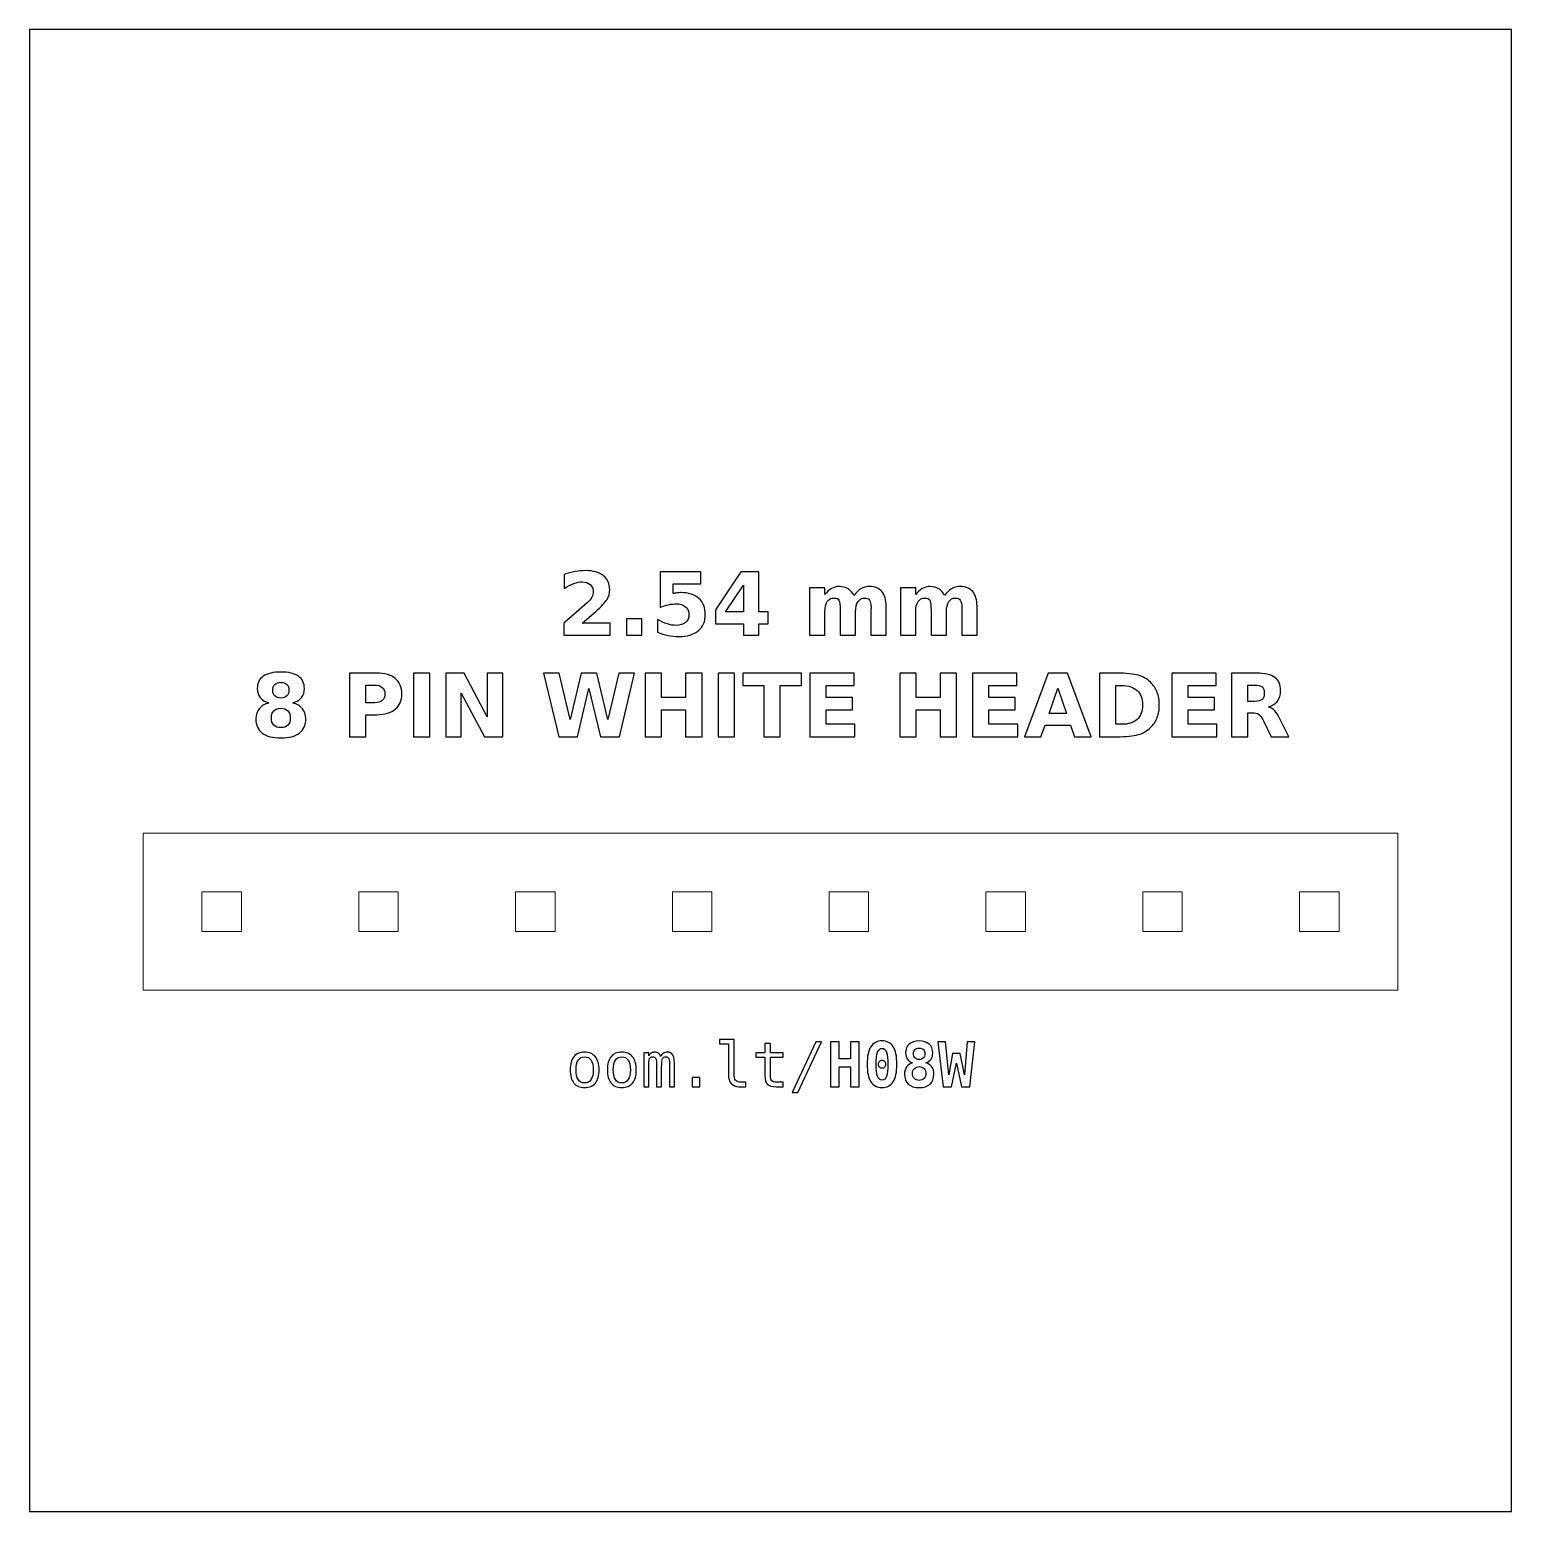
# Model space of a CAD drawing. Header units: centimetres. Extents: x -11.7 to -9.3, y -16.05 to -13.65.
import ezdxf

# ---------------------------------------------------------------- set-up
doc = ezdxf.new("R2010")
doc.units = ezdxf.units.CM
doc.header["$MEASUREMENT"] = 0
doc.layers.add('Layer 1', color=7, linetype='Continuous')

msp = doc.modelspace()

# ---------------------------------------------------------------- linework, layer by layer
at = {"layer": 'Layer 1', "color": 7}
msp.add_lwpolyline([(-11.7, -16.05), (-9.3, -16.05), (-9.3, -13.65), (-11.7, -13.65), (-11.7, -16.05)], close=True, dxfattribs=at)
at = {"layer": 'Layer 1', "color": 7, "lineweight": 20}
for points in [[(-11.516, -15.20555), (-9.484, -15.20555), (-9.484, -14.95155), (-11.516, -14.95155), (-11.516, -15.20555)], [(-11.421, -15.11055), (-11.357, -15.11055), (-11.357, -15.04655), (-11.421, -15.04655), (-11.421, -15.11055)], [(-11.167, -15.11055), (-11.103, -15.11055), (-11.103, -15.04655), (-11.167, -15.04655), (-11.167, -15.11055)], [(-10.913, -15.11055), (-10.849, -15.11055), (-10.849, -15.04655), (-10.913, -15.04655), (-10.913, -15.11055)], [(-10.659, -15.11055), (-10.595, -15.11055), (-10.595, -15.04655), (-10.659, -15.04655), (-10.659, -15.11055)], [(-10.405, -15.11055), (-10.341, -15.11055), (-10.341, -15.04655), (-10.405, -15.04655), (-10.405, -15.11055)], [(-10.151, -15.11055), (-10.087, -15.11055), (-10.087, -15.04655), (-10.151, -15.04655), (-10.151, -15.11055)], [(-9.897, -15.11055), (-9.833, -15.11055), (-9.833, -15.04655), (-9.897, -15.04655), (-9.897, -15.11055)], [(-9.643, -15.11055), (-9.579, -15.11055), (-9.579, -15.04655), (-9.643, -15.04655), (-9.643, -15.11055)]]:
    msp.add_lwpolyline(points, close=True, dxfattribs=at)
at = {"layer": 'Layer 1', "color": 250}
for points, knots in [([(-10.80502, -14.61152), (-10.80502, -14.61152), (-10.75974, -14.61152), (-10.75974, -14.61152), (-10.75974, -14.61152), (-10.75974, -14.61152), (-10.75974, -14.63102), (-10.75974, -14.63102), (-10.75974, -14.63102), (-10.75974, -14.63102), (-10.83451, -14.63102), (-10.83451, -14.63102), (-10.83451, -14.63102), (-10.83451, -14.63102), (-10.83451, -14.61152), (-10.83451, -14.61152), (-10.83451, -14.61152), (-10.83451, -14.61152), (-10.79695, -14.57839), (-10.79695, -14.57839), (-10.79695, -14.57839), (-10.79359, -14.57535), (-10.79112, -14.57239), (-10.78952, -14.5695), (-10.78952, -14.5695), (-10.7879, -14.5666), (-10.7871, -14.56359), (-10.7871, -14.56046), (-10.7871, -14.56046), (-10.7871, -14.55564), (-10.78872, -14.55176), (-10.79196, -14.54882), (-10.79196, -14.54882), (-10.79519, -14.54588), (-10.79949, -14.54443), (-10.80488, -14.54443), (-10.80488, -14.54443), (-10.80901, -14.54443), (-10.81353, -14.54532), (-10.81845, -14.54708), (-10.81845, -14.54708), (-10.82336, -14.54885), (-10.82863, -14.55148), (-10.83423, -14.55496), (-10.83423, -14.55496), (-10.83423, -14.55496), (-10.83423, -14.53236), (-10.83423, -14.53236), (-10.83423, -14.53236), (-10.82825, -14.53039), (-10.82235, -14.52888), (-10.81652, -14.52785), (-10.81652, -14.52785), (-10.81068, -14.52681), (-10.80497, -14.52629), (-10.79935, -14.52629), (-10.79935, -14.52629), (-10.78705, -14.52629), (-10.77748, -14.529), (-10.77066, -14.53443), (-10.77066, -14.53443), (-10.76384, -14.53984), (-10.76043, -14.54739), (-10.76043, -14.5571), (-10.76043, -14.5571), (-10.76043, -14.5627), (-10.76188, -14.56792), (-10.76478, -14.57277), (-10.76478, -14.57277), (-10.76767, -14.57761), (-10.77376, -14.5841), (-10.78303, -14.59224), (-10.78303, -14.59224), (-10.78303, -14.59224), (-10.80502, -14.61152), (-10.80502, -14.61152)], [0, 0, 0, 0, 0.0526316, 0.0526316, 0.0526316, 0.0526316, 0.1052632, 0.1052632, 0.1052632, 0.1052632, 0.1578947, 0.1578947, 0.1578947, 0.1578947, 0.2105263, 0.2105263, 0.2105263, 0.2105263, 0.2631579, 0.2631579, 0.2631579, 0.2631579, 0.3157895, 0.3157895, 0.3157895, 0.3157895, 0.3684211, 0.3684211, 0.3684211, 0.3684211, 0.4210526, 0.4210526, 0.4210526, 0.4210526, 0.4736842, 0.4736842, 0.4736842, 0.4736842, 0.5263158, 0.5263158, 0.5263158, 0.5263158, 0.5789474, 0.5789474, 0.5789474, 0.5789474, 0.6315789, 0.6315789, 0.6315789, 0.6315789, 0.6842105, 0.6842105, 0.6842105, 0.6842105, 0.7368421, 0.7368421, 0.7368421, 0.7368421, 0.7894737, 0.7894737, 0.7894737, 0.7894737, 0.8421053, 0.8421053, 0.8421053, 0.8421053, 0.8947368, 0.8947368, 0.8947368, 0.8947368, 0.9473684, 0.9473684, 0.9473684, 0.9473684, 1, 1, 1, 1]), ([(-10.67893, -14.52815), (-10.67893, -14.52815), (-10.61299, -14.52815), (-10.61299, -14.52815), (-10.61299, -14.52815), (-10.61299, -14.52815), (-10.61299, -14.54765), (-10.61299, -14.54765), (-10.61299, -14.54765), (-10.61299, -14.54765), (-10.65779, -14.54765), (-10.65779, -14.54765), (-10.65779, -14.54765), (-10.65779, -14.54765), (-10.65779, -14.56357), (-10.65779, -14.56357), (-10.65779, -14.56357), (-10.65577, -14.56303), (-10.65374, -14.56261), (-10.6517, -14.5623), (-10.6517, -14.5623), (-10.64965, -14.56199), (-10.64751, -14.56185), (-10.64532, -14.56185), (-10.64532, -14.56185), (-10.63277, -14.56185), (-10.62301, -14.56498), (-10.61602, -14.57126), (-10.61602, -14.57126), (-10.60904, -14.57752), (-10.60556, -14.58626), (-10.60556, -14.59746), (-10.60556, -14.59746), (-10.60556, -14.60858), (-10.60937, -14.61729), (-10.61696, -14.62359), (-10.61696, -14.62359), (-10.62456, -14.62987), (-10.63512, -14.63302), (-10.64862, -14.63302), (-10.64862, -14.63302), (-10.65445, -14.63302), (-10.66024, -14.63245), (-10.66595, -14.63133), (-10.66595, -14.63133), (-10.67167, -14.6302), (-10.67736, -14.6285), (-10.683, -14.6262), (-10.683, -14.6262), (-10.683, -14.6262), (-10.683, -14.60531), (-10.683, -14.60531), (-10.683, -14.60531), (-10.6774, -14.60854), (-10.67209, -14.61094), (-10.66706, -14.61253), (-10.66706, -14.61253), (-10.66202, -14.61416), (-10.65727, -14.61496), (-10.65283, -14.61496), (-10.65283, -14.61496), (-10.64638, -14.61496), (-10.64133, -14.61338), (-10.63763, -14.61023), (-10.63763, -14.61023), (-10.63394, -14.6071), (-10.63208, -14.60285), (-10.63208, -14.59746), (-10.63208, -14.59746), (-10.63208, -14.59205), (-10.63394, -14.58779), (-10.63763, -14.58467), (-10.63763, -14.58467), (-10.64133, -14.58154), (-10.64638, -14.57999), (-10.65283, -14.57999), (-10.65283, -14.57999), (-10.65664, -14.57999), (-10.66071, -14.58048), (-10.66501, -14.58147), (-10.66501, -14.58147), (-10.66934, -14.58245), (-10.67397, -14.58398), (-10.67893, -14.58605), (-10.67893, -14.58605), (-10.67893, -14.58605), (-10.67893, -14.52815), (-10.67893, -14.52815)], [0, 0, 0, 0, 0.0454545, 0.0454545, 0.0454545, 0.0454545, 0.0909091, 0.0909091, 0.0909091, 0.0909091, 0.1363636, 0.1363636, 0.1363636, 0.1363636, 0.1818182, 0.1818182, 0.1818182, 0.1818182, 0.2272727, 0.2272727, 0.2272727, 0.2272727, 0.2727273, 0.2727273, 0.2727273, 0.2727273, 0.3181818, 0.3181818, 0.3181818, 0.3181818, 0.3636364, 0.3636364, 0.3636364, 0.3636364, 0.4090909, 0.4090909, 0.4090909, 0.4090909, 0.4545455, 0.4545455, 0.4545455, 0.4545455, 0.5, 0.5, 0.5, 0.5, 0.5454545, 0.5454545, 0.5454545, 0.5454545, 0.5909091, 0.5909091, 0.5909091, 0.5909091, 0.6363636, 0.6363636, 0.6363636, 0.6363636, 0.6818182, 0.6818182, 0.6818182, 0.6818182, 0.7272727, 0.7272727, 0.7272727, 0.7272727, 0.7727273, 0.7727273, 0.7727273, 0.7727273, 0.8181818, 0.8181818, 0.8181818, 0.8181818, 0.8636364, 0.8636364, 0.8636364, 0.8636364, 0.9090909, 0.9090909, 0.9090909, 0.9090909, 0.9545455, 0.9545455, 0.9545455, 0.9545455, 1, 1, 1, 1]), ([(-10.54815, -14.52815), (-10.54815, -14.52815), (-10.51865, -14.52815), (-10.51865, -14.52815), (-10.51865, -14.52815), (-10.51865, -14.52815), (-10.51865, -14.59306), (-10.51865, -14.59306), (-10.51865, -14.59306), (-10.51865, -14.59306), (-10.50398, -14.59306), (-10.50398, -14.59306), (-10.50398, -14.59306), (-10.50398, -14.59306), (-10.50398, -14.61228), (-10.50398, -14.61228), (-10.50398, -14.61228), (-10.50398, -14.61228), (-10.51865, -14.61228), (-10.51865, -14.61228), (-10.51865, -14.61228), (-10.51865, -14.61228), (-10.51865, -14.63102), (-10.51865, -14.63102), (-10.51865, -14.63102), (-10.51865, -14.63102), (-10.54372, -14.63102), (-10.54372, -14.63102), (-10.54372, -14.63102), (-10.54372, -14.63102), (-10.54372, -14.61228), (-10.54372, -14.61228), (-10.54372, -14.61228), (-10.54372, -14.61228), (-10.58935, -14.61228), (-10.58935, -14.61228), (-10.58935, -14.61228), (-10.58935, -14.61228), (-10.58935, -14.58953), (-10.58935, -14.58953), (-10.58935, -14.58953), (-10.58935, -14.58953), (-10.54815, -14.52815), (-10.54815, -14.52815)], [0, 0, 0, 0, 0.0909091, 0.0909091, 0.0909091, 0.0909091, 0.1818182, 0.1818182, 0.1818182, 0.1818182, 0.2727273, 0.2727273, 0.2727273, 0.2727273, 0.3636364, 0.3636364, 0.3636364, 0.3636364, 0.4545455, 0.4545455, 0.4545455, 0.4545455, 0.5454545, 0.5454545, 0.5454545, 0.5454545, 0.6363636, 0.6363636, 0.6363636, 0.6363636, 0.7272727, 0.7272727, 0.7272727, 0.7272727, 0.8181818, 0.8181818, 0.8181818, 0.8181818, 0.9090909, 0.9090909, 0.9090909, 0.9090909, 1, 1, 1, 1]), ([(-10.54372, -14.55), (-10.54372, -14.55), (-10.57282, -14.59306), (-10.57282, -14.59306), (-10.57282, -14.59306), (-10.57282, -14.59306), (-10.54372, -14.59306), (-10.54372, -14.59306), (-10.54372, -14.59306), (-10.54372, -14.59306), (-10.54372, -14.55), (-10.54372, -14.55)], [0, 0, 0, 0, 0.3333333, 0.3333333, 0.3333333, 0.3333333, 0.6666667, 0.6666667, 0.6666667, 0.6666667, 1, 1, 1, 1]), ([(-10.36501, -14.56667), (-10.36188, -14.5619), (-10.35819, -14.55825), (-10.35388, -14.55576), (-10.35388, -14.55576), (-10.34958, -14.55324), (-10.34488, -14.552), (-10.33973, -14.552), (-10.33973, -14.552), (-10.33086, -14.552), (-10.32411, -14.55473), (-10.31948, -14.56021), (-10.31948, -14.56021), (-10.31484, -14.56566), (-10.31251, -14.57361), (-10.31251, -14.58403), (-10.31251, -14.58403), (-10.31251, -14.58403), (-10.31251, -14.63102), (-10.31251, -14.63102), (-10.31251, -14.63102), (-10.31251, -14.63102), (-10.33733, -14.63102), (-10.33733, -14.63102), (-10.33733, -14.63102), (-10.33733, -14.63102), (-10.33733, -14.59078), (-10.33733, -14.59078), (-10.33733, -14.59078), (-10.33728, -14.59019), (-10.33726, -14.58958), (-10.33723, -14.58892), (-10.33723, -14.58892), (-10.33721, -14.58829), (-10.33719, -14.58737), (-10.33719, -14.58617), (-10.33719, -14.58617), (-10.33719, -14.58071), (-10.33798, -14.57674), (-10.33961, -14.57429), (-10.33961, -14.57429), (-10.34121, -14.57182), (-10.34379, -14.5706), (-10.34737, -14.5706), (-10.34737, -14.5706), (-10.35207, -14.5706), (-10.35567, -14.57253), (-10.35823, -14.57639), (-10.35823, -14.57639), (-10.36077, -14.58024), (-10.36209, -14.58582), (-10.36219, -14.59313), (-10.36219, -14.59313), (-10.36219, -14.59313), (-10.36219, -14.63102), (-10.36219, -14.63102), (-10.36219, -14.63102), (-10.36219, -14.63102), (-10.387, -14.63102), (-10.387, -14.63102), (-10.387, -14.63102), (-10.387, -14.63102), (-10.387, -14.59078), (-10.387, -14.59078), (-10.387, -14.59078), (-10.387, -14.58224), (-10.38773, -14.57674), (-10.38921, -14.57429), (-10.38921, -14.57429), (-10.39067, -14.57182), (-10.39328, -14.5706), (-10.39704, -14.5706), (-10.39704, -14.5706), (-10.40179, -14.5706), (-10.40544, -14.57255), (-10.408, -14.57643), (-10.408, -14.57643), (-10.41056, -14.58031), (-10.41186, -14.58584), (-10.41186, -14.59306), (-10.41186, -14.59306), (-10.41186, -14.59306), (-10.41186, -14.63102), (-10.41186, -14.63102), (-10.41186, -14.63102), (-10.41186, -14.63102), (-10.43667, -14.63102), (-10.43667, -14.63102), (-10.43667, -14.63102), (-10.43667, -14.63102), (-10.43667, -14.55386), (-10.43667, -14.55386), (-10.43667, -14.55386), (-10.43667, -14.55386), (-10.41186, -14.55386), (-10.41186, -14.55386), (-10.41186, -14.55386), (-10.41186, -14.55386), (-10.41186, -14.56517), (-10.41186, -14.56517), (-10.41186, -14.56517), (-10.40882, -14.56079), (-10.40534, -14.55753), (-10.40141, -14.55531), (-10.40141, -14.55531), (-10.39749, -14.5531), (-10.39316, -14.552), (-10.38843, -14.552), (-10.38843, -14.552), (-10.38312, -14.552), (-10.37839, -14.55329), (-10.37432, -14.55586), (-10.37432, -14.55586), (-10.37023, -14.55844), (-10.36712, -14.56204), (-10.36501, -14.56667)], [0, 0, 0, 0, 0.0344828, 0.0344828, 0.0344828, 0.0344828, 0.0689655, 0.0689655, 0.0689655, 0.0689655, 0.1034483, 0.1034483, 0.1034483, 0.1034483, 0.137931, 0.137931, 0.137931, 0.137931, 0.1724138, 0.1724138, 0.1724138, 0.1724138, 0.2068966, 0.2068966, 0.2068966, 0.2068966, 0.2413793, 0.2413793, 0.2413793, 0.2413793, 0.2758621, 0.2758621, 0.2758621, 0.2758621, 0.3103448, 0.3103448, 0.3103448, 0.3103448, 0.3448276, 0.3448276, 0.3448276, 0.3448276, 0.3793103, 0.3793103, 0.3793103, 0.3793103, 0.4137931, 0.4137931, 0.4137931, 0.4137931, 0.4482759, 0.4482759, 0.4482759, 0.4482759, 0.4827586, 0.4827586, 0.4827586, 0.4827586, 0.5172414, 0.5172414, 0.5172414, 0.5172414, 0.5517241, 0.5517241, 0.5517241, 0.5517241, 0.5862069, 0.5862069, 0.5862069, 0.5862069, 0.6206897, 0.6206897, 0.6206897, 0.6206897, 0.6551724, 0.6551724, 0.6551724, 0.6551724, 0.6896552, 0.6896552, 0.6896552, 0.6896552, 0.7241379, 0.7241379, 0.7241379, 0.7241379, 0.7586207, 0.7586207, 0.7586207, 0.7586207, 0.7931034, 0.7931034, 0.7931034, 0.7931034, 0.8275862, 0.8275862, 0.8275862, 0.8275862, 0.862069, 0.862069, 0.862069, 0.862069, 0.8965517, 0.8965517, 0.8965517, 0.8965517, 0.9310345, 0.9310345, 0.9310345, 0.9310345, 0.9655172, 0.9655172, 0.9655172, 0.9655172, 1, 1, 1, 1]), ([(-10.21797, -14.56667), (-10.21484, -14.5619), (-10.21115, -14.55825), (-10.20684, -14.55576), (-10.20684, -14.55576), (-10.20254, -14.55324), (-10.19784, -14.552), (-10.19269, -14.552), (-10.19269, -14.552), (-10.18382, -14.552), (-10.17707, -14.55473), (-10.17244, -14.56021), (-10.17244, -14.56021), (-10.1678, -14.56566), (-10.16547, -14.57361), (-10.16547, -14.58403), (-10.16547, -14.58403), (-10.16547, -14.58403), (-10.16547, -14.63102), (-10.16547, -14.63102), (-10.16547, -14.63102), (-10.16547, -14.63102), (-10.19029, -14.63102), (-10.19029, -14.63102), (-10.19029, -14.63102), (-10.19029, -14.63102), (-10.19029, -14.59078), (-10.19029, -14.59078), (-10.19029, -14.59078), (-10.19024, -14.59019), (-10.19022, -14.58958), (-10.19019, -14.58892), (-10.19019, -14.58892), (-10.19017, -14.58829), (-10.19015, -14.58737), (-10.19015, -14.58617), (-10.19015, -14.58617), (-10.19015, -14.58071), (-10.19094, -14.57674), (-10.19257, -14.57429), (-10.19257, -14.57429), (-10.19417, -14.57182), (-10.19675, -14.5706), (-10.20033, -14.5706), (-10.20033, -14.5706), (-10.20503, -14.5706), (-10.20863, -14.57253), (-10.21119, -14.57639), (-10.21119, -14.57639), (-10.21373, -14.58024), (-10.21505, -14.58582), (-10.21515, -14.59313), (-10.21515, -14.59313), (-10.21515, -14.59313), (-10.21515, -14.63102), (-10.21515, -14.63102), (-10.21515, -14.63102), (-10.21515, -14.63102), (-10.23996, -14.63102), (-10.23996, -14.63102), (-10.23996, -14.63102), (-10.23996, -14.63102), (-10.23996, -14.59078), (-10.23996, -14.59078), (-10.23996, -14.59078), (-10.23996, -14.58224), (-10.24069, -14.57674), (-10.24217, -14.57429), (-10.24217, -14.57429), (-10.24363, -14.57182), (-10.24624, -14.5706), (-10.25, -14.5706), (-10.25, -14.5706), (-10.25475, -14.5706), (-10.2584, -14.57255), (-10.26096, -14.57643), (-10.26096, -14.57643), (-10.26352, -14.58031), (-10.26482, -14.58584), (-10.26482, -14.59306), (-10.26482, -14.59306), (-10.26482, -14.59306), (-10.26482, -14.63102), (-10.26482, -14.63102), (-10.26482, -14.63102), (-10.26482, -14.63102), (-10.28963, -14.63102), (-10.28963, -14.63102), (-10.28963, -14.63102), (-10.28963, -14.63102), (-10.28963, -14.55386), (-10.28963, -14.55386), (-10.28963, -14.55386), (-10.28963, -14.55386), (-10.26482, -14.55386), (-10.26482, -14.55386), (-10.26482, -14.55386), (-10.26482, -14.55386), (-10.26482, -14.56517), (-10.26482, -14.56517), (-10.26482, -14.56517), (-10.26178, -14.56079), (-10.2583, -14.55753), (-10.25437, -14.55531), (-10.25437, -14.55531), (-10.25045, -14.5531), (-10.24612, -14.552), (-10.24139, -14.552), (-10.24139, -14.552), (-10.23608, -14.552), (-10.23135, -14.55329), (-10.22728, -14.55586), (-10.22728, -14.55586), (-10.22319, -14.55844), (-10.22008, -14.56204), (-10.21797, -14.56667)], [0, 0, 0, 0, 0.0344828, 0.0344828, 0.0344828, 0.0344828, 0.0689655, 0.0689655, 0.0689655, 0.0689655, 0.1034483, 0.1034483, 0.1034483, 0.1034483, 0.137931, 0.137931, 0.137931, 0.137931, 0.1724138, 0.1724138, 0.1724138, 0.1724138, 0.2068966, 0.2068966, 0.2068966, 0.2068966, 0.2413793, 0.2413793, 0.2413793, 0.2413793, 0.2758621, 0.2758621, 0.2758621, 0.2758621, 0.3103448, 0.3103448, 0.3103448, 0.3103448, 0.3448276, 0.3448276, 0.3448276, 0.3448276, 0.3793103, 0.3793103, 0.3793103, 0.3793103, 0.4137931, 0.4137931, 0.4137931, 0.4137931, 0.4482759, 0.4482759, 0.4482759, 0.4482759, 0.4827586, 0.4827586, 0.4827586, 0.4827586, 0.5172414, 0.5172414, 0.5172414, 0.5172414, 0.5517241, 0.5517241, 0.5517241, 0.5517241, 0.5862069, 0.5862069, 0.5862069, 0.5862069, 0.6206897, 0.6206897, 0.6206897, 0.6206897, 0.6551724, 0.6551724, 0.6551724, 0.6551724, 0.6896552, 0.6896552, 0.6896552, 0.6896552, 0.7241379, 0.7241379, 0.7241379, 0.7241379, 0.7586207, 0.7586207, 0.7586207, 0.7586207, 0.7931034, 0.7931034, 0.7931034, 0.7931034, 0.8275862, 0.8275862, 0.8275862, 0.8275862, 0.862069, 0.862069, 0.862069, 0.862069, 0.8965517, 0.8965517, 0.8965517, 0.8965517, 0.9310345, 0.9310345, 0.9310345, 0.9310345, 0.9655172, 0.9655172, 0.9655172, 0.9655172, 1, 1, 1, 1]), ([(-10.7331, -14.60435), (-10.7331, -14.60435), (-10.70828, -14.60435), (-10.70828, -14.60435), (-10.70828, -14.60435), (-10.70828, -14.60435), (-10.70828, -14.63102), (-10.70828, -14.63102), (-10.70828, -14.63102), (-10.70828, -14.63102), (-10.7331, -14.63102), (-10.7331, -14.63102), (-10.7331, -14.63102), (-10.7331, -14.63102), (-10.7331, -14.60435), (-10.7331, -14.60435)], [0, 0, 0, 0, 0.25, 0.25, 0.25, 0.25, 0.5, 0.5, 0.5, 0.5, 0.75, 0.75, 0.75, 0.75, 1, 1, 1, 1]), ([(-11.31241, -14.7405), (-11.31864, -14.73861), (-11.32335, -14.73572), (-11.32652, -14.73182), (-11.32652, -14.73182), (-11.3297, -14.72791), (-11.33127, -14.72305), (-11.33127, -14.71721), (-11.33127, -14.71721), (-11.33127, -14.70853), (-11.32803, -14.7019), (-11.32156, -14.69736), (-11.32156, -14.69736), (-11.31509, -14.69282), (-11.30557, -14.69054), (-11.29303, -14.69054), (-11.29303, -14.69054), (-11.28059, -14.69054), (-11.27111, -14.6928), (-11.26464, -14.69734), (-11.26464, -14.69734), (-11.25818, -14.70186), (-11.25493, -14.70849), (-11.25493, -14.71721), (-11.25493, -14.71721), (-11.25493, -14.72305), (-11.25653, -14.72791), (-11.2597, -14.73182), (-11.2597, -14.73182), (-11.2629, -14.73572), (-11.26763, -14.73861), (-11.27386, -14.7405), (-11.27386, -14.7405), (-11.26688, -14.74242), (-11.26161, -14.74555), (-11.25806, -14.7499), (-11.25806, -14.7499), (-11.25451, -14.75423), (-11.25272, -14.75971), (-11.25272, -14.76634), (-11.25272, -14.76634), (-11.25272, -14.77653), (-11.25611, -14.78424), (-11.26288, -14.78944), (-11.26288, -14.78944), (-11.26965, -14.79466), (-11.27972, -14.79727), (-11.29303, -14.79727), (-11.29303, -14.79727), (-11.30641, -14.79727), (-11.3165, -14.79466), (-11.32332, -14.78944), (-11.32332, -14.78944), (-11.33014, -14.78424), (-11.33355, -14.77653), (-11.33355, -14.76634), (-11.33355, -14.76634), (-11.33355, -14.75971), (-11.33176, -14.75423), (-11.32821, -14.7499), (-11.32821, -14.7499), (-11.32466, -14.74555), (-11.31939, -14.74242), (-11.31241, -14.7405)], [0, 0, 0, 0, 0.0625, 0.0625, 0.0625, 0.0625, 0.125, 0.125, 0.125, 0.125, 0.1875, 0.1875, 0.1875, 0.1875, 0.25, 0.25, 0.25, 0.25, 0.3125, 0.3125, 0.3125, 0.3125, 0.375, 0.375, 0.375, 0.375, 0.4375, 0.4375, 0.4375, 0.4375, 0.5, 0.5, 0.5, 0.5, 0.5625, 0.5625, 0.5625, 0.5625, 0.625, 0.625, 0.625, 0.625, 0.6875, 0.6875, 0.6875, 0.6875, 0.75, 0.75, 0.75, 0.75, 0.8125, 0.8125, 0.8125, 0.8125, 0.875, 0.875, 0.875, 0.875, 0.9375, 0.9375, 0.9375, 0.9375, 1, 1, 1, 1]), ([(-11.3062, -14.71989), (-11.3062, -14.72399), (-11.30507, -14.72714), (-11.30279, -14.72932), (-11.30279, -14.72932), (-11.30051, -14.73154), (-11.29726, -14.73264), (-11.29303, -14.73264), (-11.29303, -14.73264), (-11.28889, -14.73264), (-11.28569, -14.73154), (-11.28346, -14.72932), (-11.28346, -14.72932), (-11.2812, -14.72714), (-11.28007, -14.72399), (-11.28007, -14.71989), (-11.28007, -14.71989), (-11.28007, -14.7158), (-11.2812, -14.71267), (-11.28346, -14.71049), (-11.28346, -14.71049), (-11.28569, -14.7083), (-11.28889, -14.70722), (-11.29303, -14.70722), (-11.29303, -14.70722), (-11.29726, -14.70722), (-11.30051, -14.70832), (-11.30279, -14.71053), (-11.30279, -14.71053), (-11.30507, -14.71272), (-11.3062, -14.71585), (-11.3062, -14.71989)], [0, 0, 0, 0, 0.125, 0.125, 0.125, 0.125, 0.25, 0.25, 0.25, 0.25, 0.375, 0.375, 0.375, 0.375, 0.5, 0.5, 0.5, 0.5, 0.625, 0.625, 0.625, 0.625, 0.75, 0.75, 0.75, 0.75, 0.875, 0.875, 0.875, 0.875, 1, 1, 1, 1]), ([(-11.18188, -14.6924), (-11.18188, -14.6924), (-11.13786, -14.6924), (-11.13786, -14.6924), (-11.13786, -14.6924), (-11.12476, -14.6924), (-11.11471, -14.69532), (-11.1077, -14.70113), (-11.1077, -14.70113), (-11.1007, -14.70694), (-11.09719, -14.71521), (-11.09719, -14.72596), (-11.09719, -14.72596), (-11.09719, -14.73673), (-11.1007, -14.74503), (-11.1077, -14.75084), (-11.1077, -14.75084), (-11.11471, -14.75665), (-11.12476, -14.75957), (-11.13786, -14.75957), (-11.13786, -14.75957), (-11.13786, -14.75957), (-11.15535, -14.75957), (-11.15535, -14.75957), (-11.15535, -14.75957), (-11.15535, -14.75957), (-11.15535, -14.79527), (-11.15535, -14.79527), (-11.15535, -14.79527), (-11.15535, -14.79527), (-11.18188, -14.79527), (-11.18188, -14.79527), (-11.18188, -14.79527), (-11.18188, -14.79527), (-11.18188, -14.6924), (-11.18188, -14.6924)], [0, 0, 0, 0, 0.1111111, 0.1111111, 0.1111111, 0.1111111, 0.2222222, 0.2222222, 0.2222222, 0.2222222, 0.3333333, 0.3333333, 0.3333333, 0.3333333, 0.4444444, 0.4444444, 0.4444444, 0.4444444, 0.5555556, 0.5555556, 0.5555556, 0.5555556, 0.6666667, 0.6666667, 0.6666667, 0.6666667, 0.7777778, 0.7777778, 0.7777778, 0.7777778, 0.8888889, 0.8888889, 0.8888889, 0.8888889, 1, 1, 1, 1]), ([(-11.15535, -14.71162), (-11.15535, -14.71162), (-11.15535, -14.74035), (-11.15535, -14.74035), (-11.15535, -14.74035), (-11.15535, -14.74035), (-11.14068, -14.74035), (-11.14068, -14.74035), (-11.14068, -14.74035), (-11.13553, -14.74035), (-11.13155, -14.73911), (-11.12875, -14.73659), (-11.12875, -14.73659), (-11.12595, -14.7341), (-11.12454, -14.73055), (-11.12454, -14.72596), (-11.12454, -14.72596), (-11.12454, -14.72135), (-11.12595, -14.71782), (-11.12875, -14.71533), (-11.12875, -14.71533), (-11.13155, -14.71286), (-11.13553, -14.71162), (-11.14068, -14.71162), (-11.14068, -14.71162), (-11.14068, -14.71162), (-11.15535, -14.71162), (-11.15535, -14.71162)], [0, 0, 0, 0, 0.1428571, 0.1428571, 0.1428571, 0.1428571, 0.2857143, 0.2857143, 0.2857143, 0.2857143, 0.4285714, 0.4285714, 0.4285714, 0.4285714, 0.5714286, 0.5714286, 0.5714286, 0.5714286, 0.7142857, 0.7142857, 0.7142857, 0.7142857, 0.8571429, 0.8571429, 0.8571429, 0.8571429, 1, 1, 1, 1]), ([(-11.07847, -14.6924), (-11.07847, -14.6924), (-11.05194, -14.6924), (-11.05194, -14.6924), (-11.05194, -14.6924), (-11.05194, -14.6924), (-11.05194, -14.79527), (-11.05194, -14.79527), (-11.05194, -14.79527), (-11.05194, -14.79527), (-11.07847, -14.79527), (-11.07847, -14.79527), (-11.07847, -14.79527), (-11.07847, -14.79527), (-11.07847, -14.6924), (-11.07847, -14.6924)], [0, 0, 0, 0, 0.25, 0.25, 0.25, 0.25, 0.5, 0.5, 0.5, 0.5, 0.75, 0.75, 0.75, 0.75, 1, 1, 1, 1]), ([(-11.02598, -14.6924), (-11.02598, -14.6924), (-10.99635, -14.6924), (-10.99635, -14.6924), (-10.99635, -14.6924), (-10.99635, -14.6924), (-10.95893, -14.76296), (-10.95893, -14.76296), (-10.95893, -14.76296), (-10.95893, -14.76296), (-10.95893, -14.6924), (-10.95893, -14.6924), (-10.95893, -14.6924), (-10.95893, -14.6924), (-10.93379, -14.6924), (-10.93379, -14.6924), (-10.93379, -14.6924), (-10.93379, -14.6924), (-10.93379, -14.79527), (-10.93379, -14.79527), (-10.93379, -14.79527), (-10.93379, -14.79527), (-10.96342, -14.79527), (-10.96342, -14.79527), (-10.96342, -14.79527), (-10.96342, -14.79527), (-11.00084, -14.72471), (-11.00084, -14.72471), (-11.00084, -14.72471), (-11.00084, -14.72471), (-11.00084, -14.79527), (-11.00084, -14.79527), (-11.00084, -14.79527), (-11.00084, -14.79527), (-11.02598, -14.79527), (-11.02598, -14.79527), (-11.02598, -14.79527), (-11.02598, -14.79527), (-11.02598, -14.6924), (-11.02598, -14.6924)], [0, 0, 0, 0, 0.1, 0.1, 0.1, 0.1, 0.2, 0.2, 0.2, 0.2, 0.3, 0.3, 0.3, 0.3, 0.4, 0.4, 0.4, 0.4, 0.5, 0.5, 0.5, 0.5, 0.6, 0.6, 0.6, 0.6, 0.7, 0.7, 0.7, 0.7, 0.8, 0.8, 0.8, 0.8, 0.9, 0.9, 0.9, 0.9, 1, 1, 1, 1]), ([(-10.86751, -14.6924), (-10.86751, -14.6924), (-10.84209, -14.6924), (-10.84209, -14.6924), (-10.84209, -14.6924), (-10.84209, -14.6924), (-10.82431, -14.76717), (-10.82431, -14.76717), (-10.82431, -14.76717), (-10.82431, -14.76717), (-10.80667, -14.6924), (-10.80667, -14.6924), (-10.80667, -14.6924), (-10.80667, -14.6924), (-10.7811, -14.6924), (-10.7811, -14.6924), (-10.7811, -14.6924), (-10.7811, -14.6924), (-10.76347, -14.76717), (-10.76347, -14.76717), (-10.76347, -14.76717), (-10.76347, -14.76717), (-10.74569, -14.6924), (-10.74569, -14.6924), (-10.74569, -14.6924), (-10.74569, -14.6924), (-10.72047, -14.6924), (-10.72047, -14.6924), (-10.72047, -14.6924), (-10.72047, -14.6924), (-10.74472, -14.79527), (-10.74472, -14.79527), (-10.74472, -14.79527), (-10.74472, -14.79527), (-10.77532, -14.79527), (-10.77532, -14.79527), (-10.77532, -14.79527), (-10.77532, -14.79527), (-10.79399, -14.71707), (-10.79399, -14.71707), (-10.79399, -14.71707), (-10.79399, -14.71707), (-10.81245, -14.79527), (-10.81245, -14.79527), (-10.81245, -14.79527), (-10.81245, -14.79527), (-10.84305, -14.79527), (-10.84305, -14.79527), (-10.84305, -14.79527), (-10.84305, -14.79527), (-10.86751, -14.6924), (-10.86751, -14.6924)], [0, 0, 0, 0, 0.0769231, 0.0769231, 0.0769231, 0.0769231, 0.1538462, 0.1538462, 0.1538462, 0.1538462, 0.2307692, 0.2307692, 0.2307692, 0.2307692, 0.3076923, 0.3076923, 0.3076923, 0.3076923, 0.3846154, 0.3846154, 0.3846154, 0.3846154, 0.4615385, 0.4615385, 0.4615385, 0.4615385, 0.5384615, 0.5384615, 0.5384615, 0.5384615, 0.6153846, 0.6153846, 0.6153846, 0.6153846, 0.6923077, 0.6923077, 0.6923077, 0.6923077, 0.7692308, 0.7692308, 0.7692308, 0.7692308, 0.8461538, 0.8461538, 0.8461538, 0.8461538, 0.9230769, 0.9230769, 0.9230769, 0.9230769, 1, 1, 1, 1]), ([(-10.70312, -14.6924), (-10.70312, -14.6924), (-10.67659, -14.6924), (-10.67659, -14.6924), (-10.67659, -14.6924), (-10.67659, -14.6924), (-10.67659, -14.73161), (-10.67659, -14.73161), (-10.67659, -14.73161), (-10.67659, -14.73161), (-10.63746, -14.73161), (-10.63746, -14.73161), (-10.63746, -14.73161), (-10.63746, -14.73161), (-10.63746, -14.6924), (-10.63746, -14.6924), (-10.63746, -14.6924), (-10.63746, -14.6924), (-10.61093, -14.6924), (-10.61093, -14.6924), (-10.61093, -14.6924), (-10.61093, -14.6924), (-10.61093, -14.79527), (-10.61093, -14.79527), (-10.61093, -14.79527), (-10.61093, -14.79527), (-10.63746, -14.79527), (-10.63746, -14.79527), (-10.63746, -14.79527), (-10.63746, -14.79527), (-10.63746, -14.75167), (-10.63746, -14.75167), (-10.63746, -14.75167), (-10.63746, -14.75167), (-10.67659, -14.75167), (-10.67659, -14.75167), (-10.67659, -14.75167), (-10.67659, -14.75167), (-10.67659, -14.79527), (-10.67659, -14.79527), (-10.67659, -14.79527), (-10.67659, -14.79527), (-10.70312, -14.79527), (-10.70312, -14.79527), (-10.70312, -14.79527), (-10.70312, -14.79527), (-10.70312, -14.6924), (-10.70312, -14.6924)], [0, 0, 0, 0, 0.0833333, 0.0833333, 0.0833333, 0.0833333, 0.1666667, 0.1666667, 0.1666667, 0.1666667, 0.25, 0.25, 0.25, 0.25, 0.3333333, 0.3333333, 0.3333333, 0.3333333, 0.4166667, 0.4166667, 0.4166667, 0.4166667, 0.5, 0.5, 0.5, 0.5, 0.5833333, 0.5833333, 0.5833333, 0.5833333, 0.6666667, 0.6666667, 0.6666667, 0.6666667, 0.75, 0.75, 0.75, 0.75, 0.8333333, 0.8333333, 0.8333333, 0.8333333, 0.9166667, 0.9166667, 0.9166667, 0.9166667, 1, 1, 1, 1]), ([(-10.58503, -14.6924), (-10.58503, -14.6924), (-10.5585, -14.6924), (-10.5585, -14.6924), (-10.5585, -14.6924), (-10.5585, -14.6924), (-10.5585, -14.79527), (-10.5585, -14.79527), (-10.5585, -14.79527), (-10.5585, -14.79527), (-10.58503, -14.79527), (-10.58503, -14.79527), (-10.58503, -14.79527), (-10.58503, -14.79527), (-10.58503, -14.6924), (-10.58503, -14.6924)], [0, 0, 0, 0, 0.25, 0.25, 0.25, 0.25, 0.5, 0.5, 0.5, 0.5, 0.75, 0.75, 0.75, 0.75, 1, 1, 1, 1]), ([(-10.54482, -14.6924), (-10.54482, -14.6924), (-10.45002, -14.6924), (-10.45002, -14.6924), (-10.45002, -14.6924), (-10.45002, -14.6924), (-10.45002, -14.71246), (-10.45002, -14.71246), (-10.45002, -14.71246), (-10.45002, -14.71246), (-10.48412, -14.71246), (-10.48412, -14.71246), (-10.48412, -14.71246), (-10.48412, -14.71246), (-10.48412, -14.79527), (-10.48412, -14.79527), (-10.48412, -14.79527), (-10.48412, -14.79527), (-10.51065, -14.79527), (-10.51065, -14.79527), (-10.51065, -14.79527), (-10.51065, -14.79527), (-10.51065, -14.71246), (-10.51065, -14.71246), (-10.51065, -14.71246), (-10.51065, -14.71246), (-10.54482, -14.71246), (-10.54482, -14.71246), (-10.54482, -14.71246), (-10.54482, -14.71246), (-10.54482, -14.6924), (-10.54482, -14.6924)], [0, 0, 0, 0, 0.125, 0.125, 0.125, 0.125, 0.25, 0.25, 0.25, 0.25, 0.375, 0.375, 0.375, 0.375, 0.5, 0.5, 0.5, 0.5, 0.625, 0.625, 0.625, 0.625, 0.75, 0.75, 0.75, 0.75, 0.875, 0.875, 0.875, 0.875, 1, 1, 1, 1]), ([(-10.43628, -14.6924), (-10.43628, -14.6924), (-10.36469, -14.6924), (-10.36469, -14.6924), (-10.36469, -14.6924), (-10.36469, -14.6924), (-10.36469, -14.71246), (-10.36469, -14.71246), (-10.36469, -14.71246), (-10.36469, -14.71246), (-10.40975, -14.71246), (-10.40975, -14.71246), (-10.40975, -14.71246), (-10.40975, -14.71246), (-10.40975, -14.73161), (-10.40975, -14.73161), (-10.40975, -14.73161), (-10.40975, -14.73161), (-10.3674, -14.73161), (-10.3674, -14.73161), (-10.3674, -14.73161), (-10.3674, -14.73161), (-10.3674, -14.75167), (-10.3674, -14.75167), (-10.3674, -14.75167), (-10.3674, -14.75167), (-10.40975, -14.75167), (-10.40975, -14.75167), (-10.40975, -14.75167), (-10.40975, -14.75167), (-10.40975, -14.77521), (-10.40975, -14.77521), (-10.40975, -14.77521), (-10.40975, -14.77521), (-10.36319, -14.77521), (-10.36319, -14.77521), (-10.36319, -14.77521), (-10.36319, -14.77521), (-10.36319, -14.79527), (-10.36319, -14.79527), (-10.36319, -14.79527), (-10.36319, -14.79527), (-10.43628, -14.79527), (-10.43628, -14.79527), (-10.43628, -14.79527), (-10.43628, -14.79527), (-10.43628, -14.6924), (-10.43628, -14.6924)], [0, 0, 0, 0, 0.0833333, 0.0833333, 0.0833333, 0.0833333, 0.1666667, 0.1666667, 0.1666667, 0.1666667, 0.25, 0.25, 0.25, 0.25, 0.3333333, 0.3333333, 0.3333333, 0.3333333, 0.4166667, 0.4166667, 0.4166667, 0.4166667, 0.5, 0.5, 0.5, 0.5, 0.5833333, 0.5833333, 0.5833333, 0.5833333, 0.6666667, 0.6666667, 0.6666667, 0.6666667, 0.75, 0.75, 0.75, 0.75, 0.8333333, 0.8333333, 0.8333333, 0.8333333, 0.9166667, 0.9166667, 0.9166667, 0.9166667, 1, 1, 1, 1]), ([(-10.29075, -14.6924), (-10.29075, -14.6924), (-10.26422, -14.6924), (-10.26422, -14.6924), (-10.26422, -14.6924), (-10.26422, -14.6924), (-10.26422, -14.73161), (-10.26422, -14.73161), (-10.26422, -14.73161), (-10.26422, -14.73161), (-10.22509, -14.73161), (-10.22509, -14.73161), (-10.22509, -14.73161), (-10.22509, -14.73161), (-10.22509, -14.6924), (-10.22509, -14.6924), (-10.22509, -14.6924), (-10.22509, -14.6924), (-10.19856, -14.6924), (-10.19856, -14.6924), (-10.19856, -14.6924), (-10.19856, -14.6924), (-10.19856, -14.79527), (-10.19856, -14.79527), (-10.19856, -14.79527), (-10.19856, -14.79527), (-10.22509, -14.79527), (-10.22509, -14.79527), (-10.22509, -14.79527), (-10.22509, -14.79527), (-10.22509, -14.75167), (-10.22509, -14.75167), (-10.22509, -14.75167), (-10.22509, -14.75167), (-10.26422, -14.75167), (-10.26422, -14.75167), (-10.26422, -14.75167), (-10.26422, -14.75167), (-10.26422, -14.79527), (-10.26422, -14.79527), (-10.26422, -14.79527), (-10.26422, -14.79527), (-10.29075, -14.79527), (-10.29075, -14.79527), (-10.29075, -14.79527), (-10.29075, -14.79527), (-10.29075, -14.6924), (-10.29075, -14.6924)], [0, 0, 0, 0, 0.0833333, 0.0833333, 0.0833333, 0.0833333, 0.1666667, 0.1666667, 0.1666667, 0.1666667, 0.25, 0.25, 0.25, 0.25, 0.3333333, 0.3333333, 0.3333333, 0.3333333, 0.4166667, 0.4166667, 0.4166667, 0.4166667, 0.5, 0.5, 0.5, 0.5, 0.5833333, 0.5833333, 0.5833333, 0.5833333, 0.6666667, 0.6666667, 0.6666667, 0.6666667, 0.75, 0.75, 0.75, 0.75, 0.8333333, 0.8333333, 0.8333333, 0.8333333, 0.9166667, 0.9166667, 0.9166667, 0.9166667, 1, 1, 1, 1]), ([(-10.17266, -14.6924), (-10.17266, -14.6924), (-10.10107, -14.6924), (-10.10107, -14.6924), (-10.10107, -14.6924), (-10.10107, -14.6924), (-10.10107, -14.71246), (-10.10107, -14.71246), (-10.10107, -14.71246), (-10.10107, -14.71246), (-10.14613, -14.71246), (-10.14613, -14.71246), (-10.14613, -14.71246), (-10.14613, -14.71246), (-10.14613, -14.73161), (-10.14613, -14.73161), (-10.14613, -14.73161), (-10.14613, -14.73161), (-10.10378, -14.73161), (-10.10378, -14.73161), (-10.10378, -14.73161), (-10.10378, -14.73161), (-10.10378, -14.75167), (-10.10378, -14.75167), (-10.10378, -14.75167), (-10.10378, -14.75167), (-10.14613, -14.75167), (-10.14613, -14.75167), (-10.14613, -14.75167), (-10.14613, -14.75167), (-10.14613, -14.77521), (-10.14613, -14.77521), (-10.14613, -14.77521), (-10.14613, -14.77521), (-10.09957, -14.77521), (-10.09957, -14.77521), (-10.09957, -14.77521), (-10.09957, -14.77521), (-10.09957, -14.79527), (-10.09957, -14.79527), (-10.09957, -14.79527), (-10.09957, -14.79527), (-10.17266, -14.79527), (-10.17266, -14.79527), (-10.17266, -14.79527), (-10.17266, -14.79527), (-10.17266, -14.6924), (-10.17266, -14.6924)], [0, 0, 0, 0, 0.0833333, 0.0833333, 0.0833333, 0.0833333, 0.1666667, 0.1666667, 0.1666667, 0.1666667, 0.25, 0.25, 0.25, 0.25, 0.3333333, 0.3333333, 0.3333333, 0.3333333, 0.4166667, 0.4166667, 0.4166667, 0.4166667, 0.5, 0.5, 0.5, 0.5, 0.5833333, 0.5833333, 0.5833333, 0.5833333, 0.6666667, 0.6666667, 0.6666667, 0.6666667, 0.75, 0.75, 0.75, 0.75, 0.8333333, 0.8333333, 0.8333333, 0.8333333, 0.9166667, 0.9166667, 0.9166667, 0.9166667, 1, 1, 1, 1]), ([(-10.01384, -14.77655), (-10.01384, -14.77655), (-10.05533, -14.77655), (-10.05533, -14.77655), (-10.05533, -14.77655), (-10.05533, -14.77655), (-10.06187, -14.79527), (-10.06187, -14.79527), (-10.06187, -14.79527), (-10.06187, -14.79527), (-10.08854, -14.79527), (-10.08854, -14.79527), (-10.08854, -14.79527), (-10.08854, -14.79527), (-10.05044, -14.6924), (-10.05044, -14.6924), (-10.05044, -14.6924), (-10.05044, -14.6924), (-10.01881, -14.6924), (-10.01881, -14.6924), (-10.01881, -14.6924), (-10.01881, -14.6924), (-9.98071, -14.79527), (-9.98071, -14.79527), (-9.98071, -14.79527), (-9.98071, -14.79527), (-10.00738, -14.79527), (-10.00738, -14.79527), (-10.00738, -14.79527), (-10.00738, -14.79527), (-10.01384, -14.77655), (-10.01384, -14.77655)], [0, 0, 0, 0, 0.125, 0.125, 0.125, 0.125, 0.25, 0.25, 0.25, 0.25, 0.375, 0.375, 0.375, 0.375, 0.5, 0.5, 0.5, 0.5, 0.625, 0.625, 0.625, 0.625, 0.75, 0.75, 0.75, 0.75, 0.875, 0.875, 0.875, 0.875, 1, 1, 1, 1]), ([(-9.96704, -14.6924), (-9.96704, -14.6924), (-9.93905, -14.6924), (-9.93905, -14.6924), (-9.93905, -14.6924), (-9.92344, -14.6924), (-9.91182, -14.69351), (-9.90418, -14.69574), (-9.90418, -14.69574), (-9.89653, -14.69797), (-9.88997, -14.70174), (-9.88449, -14.70708), (-9.88449, -14.70708), (-9.87967, -14.71171), (-9.8761, -14.71707), (-9.87374, -14.72314), (-9.87374, -14.72314), (-9.87142, -14.72918), (-9.87024, -14.73605), (-9.87024, -14.74374), (-9.87024, -14.74374), (-9.87024, -14.7515), (-9.87142, -14.75842), (-9.87374, -14.76451), (-9.87374, -14.76451), (-9.8761, -14.7706), (-9.87967, -14.77596), (-9.88449, -14.78059), (-9.88449, -14.78059), (-9.89002, -14.78593), (-9.89663, -14.7897), (-9.90434, -14.79193), (-9.90434, -14.79193), (-9.91206, -14.79416), (-9.92363, -14.79527), (-9.93905, -14.79527), (-9.93905, -14.79527), (-9.93905, -14.79527), (-9.96704, -14.79527), (-9.96704, -14.79527), (-9.96704, -14.79527), (-9.96704, -14.79527), (-9.96704, -14.6924), (-9.96704, -14.6924)], [0, 0, 0, 0, 0.0909091, 0.0909091, 0.0909091, 0.0909091, 0.1818182, 0.1818182, 0.1818182, 0.1818182, 0.2727273, 0.2727273, 0.2727273, 0.2727273, 0.3636364, 0.3636364, 0.3636364, 0.3636364, 0.4545455, 0.4545455, 0.4545455, 0.4545455, 0.5454545, 0.5454545, 0.5454545, 0.5454545, 0.6363636, 0.6363636, 0.6363636, 0.6363636, 0.7272727, 0.7272727, 0.7272727, 0.7272727, 0.8181818, 0.8181818, 0.8181818, 0.8181818, 0.9090909, 0.9090909, 0.9090909, 0.9090909, 1, 1, 1, 1]), ([(-9.84992, -14.6924), (-9.84992, -14.6924), (-9.77833, -14.6924), (-9.77833, -14.6924), (-9.77833, -14.6924), (-9.77833, -14.6924), (-9.77833, -14.71246), (-9.77833, -14.71246), (-9.77833, -14.71246), (-9.77833, -14.71246), (-9.82339, -14.71246), (-9.82339, -14.71246), (-9.82339, -14.71246), (-9.82339, -14.71246), (-9.82339, -14.73161), (-9.82339, -14.73161), (-9.82339, -14.73161), (-9.82339, -14.73161), (-9.78104, -14.73161), (-9.78104, -14.73161), (-9.78104, -14.73161), (-9.78104, -14.73161), (-9.78104, -14.75167), (-9.78104, -14.75167), (-9.78104, -14.75167), (-9.78104, -14.75167), (-9.82339, -14.75167), (-9.82339, -14.75167), (-9.82339, -14.75167), (-9.82339, -14.75167), (-9.82339, -14.77521), (-9.82339, -14.77521), (-9.82339, -14.77521), (-9.82339, -14.77521), (-9.77683, -14.77521), (-9.77683, -14.77521), (-9.77683, -14.77521), (-9.77683, -14.77521), (-9.77683, -14.79527), (-9.77683, -14.79527), (-9.77683, -14.79527), (-9.77683, -14.79527), (-9.84992, -14.79527), (-9.84992, -14.79527), (-9.84992, -14.79527), (-9.84992, -14.79527), (-9.84992, -14.6924), (-9.84992, -14.6924)], [0, 0, 0, 0, 0.0833333, 0.0833333, 0.0833333, 0.0833333, 0.1666667, 0.1666667, 0.1666667, 0.1666667, 0.25, 0.25, 0.25, 0.25, 0.3333333, 0.3333333, 0.3333333, 0.3333333, 0.4166667, 0.4166667, 0.4166667, 0.4166667, 0.5, 0.5, 0.5, 0.5, 0.5833333, 0.5833333, 0.5833333, 0.5833333, 0.6666667, 0.6666667, 0.6666667, 0.6666667, 0.75, 0.75, 0.75, 0.75, 0.8333333, 0.8333333, 0.8333333, 0.8333333, 0.9166667, 0.9166667, 0.9166667, 0.9166667, 1, 1, 1, 1]), ([(-9.72699, -14.75635), (-9.72699, -14.75635), (-9.72699, -14.79527), (-9.72699, -14.79527), (-9.72699, -14.79527), (-9.72699, -14.79527), (-9.75352, -14.79527), (-9.75352, -14.79527), (-9.75352, -14.79527), (-9.75352, -14.79527), (-9.75352, -14.6924), (-9.75352, -14.6924), (-9.75352, -14.6924), (-9.75352, -14.6924), (-9.713, -14.6924), (-9.713, -14.6924), (-9.713, -14.6924), (-9.69945, -14.6924), (-9.6895, -14.69468), (-9.6832, -14.69922), (-9.6832, -14.69922), (-9.67688, -14.70376), (-9.67372, -14.71096), (-9.67372, -14.72079), (-9.67372, -14.72079), (-9.67372, -14.72758), (-9.67537, -14.73318), (-9.67864, -14.73753), (-9.67864, -14.73753), (-9.68193, -14.74191), (-9.68689, -14.74513), (-9.6935, -14.74718), (-9.6935, -14.74718), (-9.68988, -14.74802), (-9.68661, -14.74988), (-9.68374, -14.7528), (-9.68374, -14.7528), (-9.68087, -14.75571), (-9.67798, -14.76013), (-9.67504, -14.76606), (-9.67504, -14.76606), (-9.67504, -14.76606), (-9.66062, -14.79527), (-9.66062, -14.79527), (-9.66062, -14.79527), (-9.66062, -14.79527), (-9.68889, -14.79527), (-9.68889, -14.79527), (-9.68889, -14.79527), (-9.68889, -14.79527), (-9.70143, -14.76971), (-9.70143, -14.76971), (-9.70143, -14.76971), (-9.70394, -14.76458), (-9.70651, -14.76105), (-9.70912, -14.75917), (-9.70912, -14.75917), (-9.71171, -14.75729), (-9.71516, -14.75635), (-9.71949, -14.75635), (-9.71949, -14.75635), (-9.71949, -14.75635), (-9.72699, -14.75635), (-9.72699, -14.75635)], [0, 0, 0, 0, 0.0625, 0.0625, 0.0625, 0.0625, 0.125, 0.125, 0.125, 0.125, 0.1875, 0.1875, 0.1875, 0.1875, 0.25, 0.25, 0.25, 0.25, 0.3125, 0.3125, 0.3125, 0.3125, 0.375, 0.375, 0.375, 0.375, 0.4375, 0.4375, 0.4375, 0.4375, 0.5, 0.5, 0.5, 0.5, 0.5625, 0.5625, 0.5625, 0.5625, 0.625, 0.625, 0.625, 0.625, 0.6875, 0.6875, 0.6875, 0.6875, 0.75, 0.75, 0.75, 0.75, 0.8125, 0.8125, 0.8125, 0.8125, 0.875, 0.875, 0.875, 0.875, 0.9375, 0.9375, 0.9375, 0.9375, 1, 1, 1, 1]), ([(-9.71582, -14.73803), (-9.71027, -14.73803), (-9.70627, -14.73699), (-9.70387, -14.73492), (-9.70387, -14.73492), (-9.70145, -14.73285), (-9.70025, -14.72944), (-9.70025, -14.72471), (-9.70025, -14.72471), (-9.70025, -14.72003), (-9.70145, -14.71667), (-9.70387, -14.71465), (-9.70387, -14.71465), (-9.70627, -14.71263), (-9.71027, -14.71162), (-9.71582, -14.71162), (-9.71582, -14.71162), (-9.71582, -14.71162), (-9.72699, -14.71162), (-9.72699, -14.71162), (-9.72699, -14.71162), (-9.72699, -14.71162), (-9.72699, -14.73803), (-9.72699, -14.73803), (-9.72699, -14.73803), (-9.72699, -14.73803), (-9.71582, -14.73803), (-9.71582, -14.73803)], [0, 0, 0, 0, 0.1428571, 0.1428571, 0.1428571, 0.1428571, 0.2857143, 0.2857143, 0.2857143, 0.2857143, 0.4285714, 0.4285714, 0.4285714, 0.4285714, 0.5714286, 0.5714286, 0.5714286, 0.5714286, 0.7142857, 0.7142857, 0.7142857, 0.7142857, 0.8571429, 0.8571429, 0.8571429, 0.8571429, 1, 1, 1, 1]), ([(-10.04872, -14.75745), (-10.04872, -14.75745), (-10.02052, -14.75745), (-10.02052, -14.75745), (-10.02052, -14.75745), (-10.02052, -14.75745), (-10.03459, -14.71653), (-10.03459, -14.71653), (-10.03459, -14.71653), (-10.03459, -14.71653), (-10.04872, -14.75745), (-10.04872, -14.75745)], [0, 0, 0, 0, 0.3333333, 0.3333333, 0.3333333, 0.3333333, 0.6666667, 0.6666667, 0.6666667, 0.6666667, 1, 1, 1, 1]), ([(-9.94051, -14.71246), (-9.94051, -14.71246), (-9.94051, -14.77521), (-9.94051, -14.77521), (-9.94051, -14.77521), (-9.94051, -14.77521), (-9.93101, -14.77521), (-9.93101, -14.77521), (-9.93101, -14.77521), (-9.92017, -14.77521), (-9.91189, -14.77253), (-9.90618, -14.76714), (-9.90618, -14.76714), (-9.90046, -14.76178), (-9.89759, -14.75397), (-9.89759, -14.74374), (-9.89759, -14.74374), (-9.89759, -14.73353), (-9.90044, -14.72577), (-9.90613, -14.72046), (-9.90613, -14.72046), (-9.91182, -14.71512), (-9.92012, -14.71246), (-9.93101, -14.71246), (-9.93101, -14.71246), (-9.93101, -14.71246), (-9.94051, -14.71246), (-9.94051, -14.71246)], [0, 0, 0, 0, 0.1428571, 0.1428571, 0.1428571, 0.1428571, 0.2857143, 0.2857143, 0.2857143, 0.2857143, 0.4285714, 0.4285714, 0.4285714, 0.4285714, 0.5714286, 0.5714286, 0.5714286, 0.5714286, 0.7142857, 0.7142857, 0.7142857, 0.7142857, 0.8571429, 0.8571429, 0.8571429, 0.8571429, 1, 1, 1, 1]), ([(-11.29303, -14.74924), (-11.29799, -14.74924), (-11.30183, -14.75061), (-11.30448, -14.75331), (-11.30448, -14.75331), (-11.30714, -14.75602), (-11.30848, -14.7599), (-11.30848, -14.76495), (-11.30848, -14.76495), (-11.30848, -14.77001), (-11.30714, -14.77387), (-11.30448, -14.77657), (-11.30448, -14.77657), (-11.30183, -14.77925), (-11.29799, -14.78059), (-11.29303, -14.78059), (-11.29303, -14.78059), (-11.28811, -14.78059), (-11.28435, -14.77925), (-11.28172, -14.77657), (-11.28172, -14.77657), (-11.27911, -14.77387), (-11.27779, -14.77001), (-11.27779, -14.76495), (-11.27779, -14.76495), (-11.27779, -14.75985), (-11.27911, -14.75597), (-11.28172, -14.75327), (-11.28172, -14.75327), (-11.28435, -14.75059), (-11.28811, -14.74924), (-11.29303, -14.74924)], [0, 0, 0, 0, 0.125, 0.125, 0.125, 0.125, 0.25, 0.25, 0.25, 0.25, 0.375, 0.375, 0.375, 0.375, 0.5, 0.5, 0.5, 0.5, 0.625, 0.625, 0.625, 0.625, 0.75, 0.75, 0.75, 0.75, 0.875, 0.875, 0.875, 0.875, 1, 1, 1, 1]), ([(-10.55912, -15.34235), (-10.55912, -15.34639), (-10.55838, -15.34942), (-10.5569, -15.35147), (-10.5569, -15.35147), (-10.55542, -15.35352), (-10.55323, -15.35455), (-10.55033, -15.35455), (-10.55033, -15.35455), (-10.55033, -15.35455), (-10.53983, -15.35455), (-10.53983, -15.35455), (-10.53983, -15.35455), (-10.53983, -15.35455), (-10.53983, -15.36217), (-10.53983, -15.36217), (-10.53983, -15.36217), (-10.53983, -15.36217), (-10.5512, -15.36217), (-10.5512, -15.36217), (-10.5512, -15.36217), (-10.55658, -15.36217), (-10.56073, -15.36044), (-10.56368, -15.35699), (-10.56368, -15.35699), (-10.56663, -15.35354), (-10.5681, -15.34865), (-10.5681, -15.34235), (-10.5681, -15.34235), (-10.5681, -15.34235), (-10.5681, -15.29268), (-10.5681, -15.29268), (-10.5681, -15.29268), (-10.5681, -15.29268), (-10.5825, -15.29268), (-10.5825, -15.29268), (-10.5825, -15.29268), (-10.5825, -15.29268), (-10.5825, -15.28565), (-10.5825, -15.28565), (-10.5825, -15.28565), (-10.5825, -15.28565), (-10.55912, -15.28565), (-10.55912, -15.28565), (-10.55912, -15.28565), (-10.55912, -15.28565), (-10.55912, -15.34235), (-10.55912, -15.34235)], [0, 0, 0, 0, 0.0833333, 0.0833333, 0.0833333, 0.0833333, 0.1666667, 0.1666667, 0.1666667, 0.1666667, 0.25, 0.25, 0.25, 0.25, 0.3333333, 0.3333333, 0.3333333, 0.3333333, 0.4166667, 0.4166667, 0.4166667, 0.4166667, 0.5, 0.5, 0.5, 0.5, 0.5833333, 0.5833333, 0.5833333, 0.5833333, 0.6666667, 0.6666667, 0.6666667, 0.6666667, 0.75, 0.75, 0.75, 0.75, 0.8333333, 0.8333333, 0.8333333, 0.8333333, 0.9166667, 0.9166667, 0.9166667, 0.9166667, 1, 1, 1, 1]), ([(-10.34348, -15.32578), (-10.34348, -15.31317), (-10.34148, -15.3037), (-10.33748, -15.2974), (-10.33748, -15.2974), (-10.33346, -15.2911), (-10.32744, -15.28795), (-10.31939, -15.28795), (-10.31939, -15.28795), (-10.31133, -15.28795), (-10.30529, -15.29108), (-10.30128, -15.29736), (-10.30128, -15.29736), (-10.29727, -15.30365), (-10.29527, -15.31313), (-10.29527, -15.32578), (-10.29527, -15.32578), (-10.29527, -15.33842), (-10.29727, -15.34789), (-10.30128, -15.35417), (-10.30128, -15.35417), (-10.30529, -15.36045), (-10.31133, -15.36359), (-10.31939, -15.36359), (-10.31939, -15.36359), (-10.32744, -15.36359), (-10.33346, -15.36044), (-10.33748, -15.35414), (-10.33748, -15.35414), (-10.34148, -15.34784), (-10.34348, -15.33838), (-10.34348, -15.32578)], [0, 0, 0, 0, 0.125, 0.125, 0.125, 0.125, 0.25, 0.25, 0.25, 0.25, 0.375, 0.375, 0.375, 0.375, 0.5, 0.5, 0.5, 0.5, 0.625, 0.625, 0.625, 0.625, 0.75, 0.75, 0.75, 0.75, 0.875, 0.875, 0.875, 0.875, 1, 1, 1, 1]), ([(-10.26988, -15.32353), (-10.27357, -15.32227), (-10.27637, -15.32027), (-10.27829, -15.31755), (-10.27829, -15.31755), (-10.2802, -15.31483), (-10.28117, -15.31151), (-10.28117, -15.30756), (-10.28117, -15.30756), (-10.28117, -15.30151), (-10.2792, -15.29673), (-10.27525, -15.29321), (-10.27525, -15.29321), (-10.27132, -15.2897), (-10.26597, -15.28795), (-10.25918, -15.28795), (-10.25918, -15.28795), (-10.25238, -15.28795), (-10.24702, -15.2897), (-10.24308, -15.29321), (-10.24308, -15.29321), (-10.23913, -15.29673), (-10.23716, -15.30151), (-10.23716, -15.30756), (-10.23716, -15.30756), (-10.23716, -15.31148), (-10.23811, -15.31478), (-10.24, -15.3175), (-10.24, -15.3175), (-10.24188, -15.32022), (-10.24463, -15.32223), (-10.24825, -15.32353), (-10.24825, -15.32353), (-10.24422, -15.32477), (-10.24107, -15.32698), (-10.23878, -15.33018), (-10.23878, -15.33018), (-10.2365, -15.33337), (-10.23536, -15.3372), (-10.23536, -15.34165), (-10.23536, -15.34165), (-10.23536, -15.34865), (-10.23743, -15.35407), (-10.24157, -15.35787), (-10.24157, -15.35787), (-10.2457, -15.36169), (-10.25158, -15.36359), (-10.25918, -15.36359), (-10.25918, -15.36359), (-10.26677, -15.36359), (-10.27264, -15.36169), (-10.27677, -15.35787), (-10.27677, -15.35787), (-10.2809, -15.35407), (-10.28297, -15.34865), (-10.28297, -15.34165), (-10.28297, -15.34165), (-10.28297, -15.33717), (-10.28182, -15.33332), (-10.2795, -15.33013), (-10.2795, -15.33013), (-10.27719, -15.32693), (-10.27399, -15.32473), (-10.26988, -15.32353)], [0, 0, 0, 0, 0.0625, 0.0625, 0.0625, 0.0625, 0.125, 0.125, 0.125, 0.125, 0.1875, 0.1875, 0.1875, 0.1875, 0.25, 0.25, 0.25, 0.25, 0.3125, 0.3125, 0.3125, 0.3125, 0.375, 0.375, 0.375, 0.375, 0.4375, 0.4375, 0.4375, 0.4375, 0.5, 0.5, 0.5, 0.5, 0.5625, 0.5625, 0.5625, 0.5625, 0.625, 0.625, 0.625, 0.625, 0.6875, 0.6875, 0.6875, 0.6875, 0.75, 0.75, 0.75, 0.75, 0.8125, 0.8125, 0.8125, 0.8125, 0.875, 0.875, 0.875, 0.875, 0.9375, 0.9375, 0.9375, 0.9375, 1, 1, 1, 1]), ([(-10.80107, -15.30616), (-10.79349, -15.30616), (-10.78769, -15.30861), (-10.78367, -15.31353), (-10.78367, -15.31353), (-10.77965, -15.31845), (-10.77764, -15.32557), (-10.77764, -15.33487), (-10.77764, -15.33487), (-10.77764, -15.34422), (-10.77964, -15.35134), (-10.78364, -15.35624), (-10.78364, -15.35624), (-10.78766, -15.36114), (-10.79346, -15.36359), (-10.80107, -15.36359), (-10.80107, -15.36359), (-10.80867, -15.36359), (-10.81446, -15.36114), (-10.81848, -15.35624), (-10.81848, -15.35624), (-10.82248, -15.35134), (-10.82448, -15.34422), (-10.82448, -15.33487), (-10.82448, -15.33487), (-10.82448, -15.32557), (-10.82248, -15.31845), (-10.81848, -15.31353), (-10.81848, -15.31353), (-10.81446, -15.30861), (-10.80867, -15.30616), (-10.80107, -15.30616)], [0, 0, 0, 0, 0.125, 0.125, 0.125, 0.125, 0.25, 0.25, 0.25, 0.25, 0.375, 0.375, 0.375, 0.375, 0.5, 0.5, 0.5, 0.5, 0.625, 0.625, 0.625, 0.625, 0.75, 0.75, 0.75, 0.75, 0.875, 0.875, 0.875, 0.875, 1, 1, 1, 1]), ([(-10.74086, -15.30616), (-10.73328, -15.30616), (-10.72748, -15.30861), (-10.72346, -15.31353), (-10.72346, -15.31353), (-10.71944, -15.31845), (-10.71743, -15.32557), (-10.71743, -15.33487), (-10.71743, -15.33487), (-10.71743, -15.34422), (-10.71943, -15.35134), (-10.72343, -15.35624), (-10.72343, -15.35624), (-10.72745, -15.36114), (-10.73325, -15.36359), (-10.74086, -15.36359), (-10.74086, -15.36359), (-10.74846, -15.36359), (-10.75425, -15.36114), (-10.75827, -15.35624), (-10.75827, -15.35624), (-10.76227, -15.35134), (-10.76427, -15.34422), (-10.76427, -15.33487), (-10.76427, -15.33487), (-10.76427, -15.32557), (-10.76227, -15.31845), (-10.75827, -15.31353), (-10.75827, -15.31353), (-10.75425, -15.30861), (-10.74846, -15.30616), (-10.74086, -15.30616)], [0, 0, 0, 0, 0.125, 0.125, 0.125, 0.125, 0.25, 0.25, 0.25, 0.25, 0.375, 0.375, 0.375, 0.375, 0.5, 0.5, 0.5, 0.5, 0.625, 0.625, 0.625, 0.625, 0.75, 0.75, 0.75, 0.75, 0.875, 0.875, 0.875, 0.875, 1, 1, 1, 1]), ([(-10.67774, -15.31305), (-10.67664, -15.3107), (-10.67522, -15.30896), (-10.6735, -15.30785), (-10.6735, -15.30785), (-10.6718, -15.30673), (-10.66974, -15.30616), (-10.66734, -15.30616), (-10.66734, -15.30616), (-10.66294, -15.30616), (-10.65983, -15.30786), (-10.65803, -15.31126), (-10.65803, -15.31126), (-10.65622, -15.31467), (-10.65532, -15.32107), (-10.65532, -15.33048), (-10.65532, -15.33048), (-10.65532, -15.33048), (-10.65532, -15.36217), (-10.65532, -15.36217), (-10.65532, -15.36217), (-10.65532, -15.36217), (-10.66352, -15.36217), (-10.66352, -15.36217), (-10.66352, -15.36217), (-10.66352, -15.36217), (-10.66352, -15.33087), (-10.66352, -15.33087), (-10.66352, -15.33087), (-10.66352, -15.32315), (-10.66395, -15.31837), (-10.66482, -15.31648), (-10.66482, -15.31648), (-10.66567, -15.31462), (-10.66725, -15.31368), (-10.66954, -15.31368), (-10.66954, -15.31368), (-10.67214, -15.31368), (-10.67392, -15.31468), (-10.67489, -15.31668), (-10.67489, -15.31668), (-10.67584, -15.31868), (-10.67632, -15.32342), (-10.67632, -15.33087), (-10.67632, -15.33087), (-10.67632, -15.33087), (-10.67632, -15.36217), (-10.67632, -15.36217), (-10.67632, -15.36217), (-10.67632, -15.36217), (-10.68452, -15.36217), (-10.68452, -15.36217), (-10.68452, -15.36217), (-10.68452, -15.36217), (-10.68452, -15.33087), (-10.68452, -15.33087), (-10.68452, -15.33087), (-10.68452, -15.32305), (-10.68499, -15.31823), (-10.68592, -15.31642), (-10.68592, -15.31642), (-10.68684, -15.3146), (-10.6885, -15.31368), (-10.69092, -15.31368), (-10.69092, -15.31368), (-10.6933, -15.31368), (-10.69496, -15.31468), (-10.69587, -15.31668), (-10.69587, -15.31668), (-10.69681, -15.31868), (-10.69727, -15.32342), (-10.69727, -15.33087), (-10.69727, -15.33087), (-10.69727, -15.33087), (-10.69727, -15.36217), (-10.69727, -15.36217), (-10.69727, -15.36217), (-10.69727, -15.36217), (-10.70542, -15.36217), (-10.70542, -15.36217), (-10.70542, -15.36217), (-10.70542, -15.36217), (-10.70542, -15.30748), (-10.70542, -15.30748), (-10.70542, -15.30748), (-10.70542, -15.30748), (-10.69727, -15.30748), (-10.69727, -15.30748), (-10.69727, -15.30748), (-10.69727, -15.30748), (-10.69727, -15.31216), (-10.69727, -15.31216), (-10.69727, -15.31216), (-10.69621, -15.31021), (-10.69486, -15.30873), (-10.69324, -15.3077), (-10.69324, -15.3077), (-10.69164, -15.30668), (-10.6898, -15.30616), (-10.68775, -15.30616), (-10.68775, -15.30616), (-10.68527, -15.30616), (-10.68322, -15.30673), (-10.68157, -15.30786), (-10.68157, -15.30786), (-10.67992, -15.30901), (-10.67865, -15.31073), (-10.67774, -15.31305)], [0, 0, 0, 0, 0.037037, 0.037037, 0.037037, 0.037037, 0.0740741, 0.0740741, 0.0740741, 0.0740741, 0.1111111, 0.1111111, 0.1111111, 0.1111111, 0.1481481, 0.1481481, 0.1481481, 0.1481481, 0.1851852, 0.1851852, 0.1851852, 0.1851852, 0.2222222, 0.2222222, 0.2222222, 0.2222222, 0.2592593, 0.2592593, 0.2592593, 0.2592593, 0.2962963, 0.2962963, 0.2962963, 0.2962963, 0.3333333, 0.3333333, 0.3333333, 0.3333333, 0.3703704, 0.3703704, 0.3703704, 0.3703704, 0.4074074, 0.4074074, 0.4074074, 0.4074074, 0.4444444, 0.4444444, 0.4444444, 0.4444444, 0.4814815, 0.4814815, 0.4814815, 0.4814815, 0.5185185, 0.5185185, 0.5185185, 0.5185185, 0.5555556, 0.5555556, 0.5555556, 0.5555556, 0.5925926, 0.5925926, 0.5925926, 0.5925926, 0.6296296, 0.6296296, 0.6296296, 0.6296296, 0.6666667, 0.6666667, 0.6666667, 0.6666667, 0.7037037, 0.7037037, 0.7037037, 0.7037037, 0.7407407, 0.7407407, 0.7407407, 0.7407407, 0.7777778, 0.7777778, 0.7777778, 0.7777778, 0.8148148, 0.8148148, 0.8148148, 0.8148148, 0.8518519, 0.8518519, 0.8518519, 0.8518519, 0.8888889, 0.8888889, 0.8888889, 0.8888889, 0.9259259, 0.9259259, 0.9259259, 0.9259259, 0.962963, 0.962963, 0.962963, 0.962963, 1, 1, 1, 1]), ([(-10.50012, -15.29195), (-10.50012, -15.29195), (-10.50012, -15.30748), (-10.50012, -15.30748), (-10.50012, -15.30748), (-10.50012, -15.30748), (-10.4797, -15.30748), (-10.4797, -15.30748), (-10.4797, -15.30748), (-10.4797, -15.30748), (-10.4797, -15.31447), (-10.4797, -15.31447), (-10.4797, -15.31447), (-10.4797, -15.31447), (-10.50012, -15.31447), (-10.50012, -15.31447), (-10.50012, -15.31447), (-10.50012, -15.31447), (-10.50012, -15.34415), (-10.50012, -15.34415), (-10.50012, -15.34415), (-10.50012, -15.34819), (-10.49936, -15.351), (-10.49782, -15.35259), (-10.49782, -15.35259), (-10.49629, -15.35419), (-10.49362, -15.35499), (-10.48982, -15.35499), (-10.48982, -15.35499), (-10.48982, -15.35499), (-10.4797, -15.35499), (-10.4797, -15.35499), (-10.4797, -15.35499), (-10.4797, -15.35499), (-10.4797, -15.36217), (-10.4797, -15.36217), (-10.4797, -15.36217), (-10.4797, -15.36217), (-10.49069, -15.36217), (-10.49069, -15.36217), (-10.49069, -15.36217), (-10.49744, -15.36217), (-10.50219, -15.36082), (-10.50496, -15.35812), (-10.50496, -15.35812), (-10.50772, -15.35542), (-10.50911, -15.35075), (-10.50911, -15.34415), (-10.50911, -15.34415), (-10.50911, -15.34415), (-10.50911, -15.31447), (-10.50911, -15.31447), (-10.50911, -15.31447), (-10.50911, -15.31447), (-10.52371, -15.31447), (-10.52371, -15.31447), (-10.52371, -15.31447), (-10.52371, -15.31447), (-10.52371, -15.30748), (-10.52371, -15.30748), (-10.52371, -15.30748), (-10.52371, -15.30748), (-10.50911, -15.30748), (-10.50911, -15.30748), (-10.50911, -15.30748), (-10.50911, -15.30748), (-10.50911, -15.29195), (-10.50911, -15.29195), (-10.50911, -15.29195), (-10.50911, -15.29195), (-10.50012, -15.29195), (-10.50012, -15.29195)], [0, 0, 0, 0, 0.0555556, 0.0555556, 0.0555556, 0.0555556, 0.1111111, 0.1111111, 0.1111111, 0.1111111, 0.1666667, 0.1666667, 0.1666667, 0.1666667, 0.2222222, 0.2222222, 0.2222222, 0.2222222, 0.2777778, 0.2777778, 0.2777778, 0.2777778, 0.3333333, 0.3333333, 0.3333333, 0.3333333, 0.3888889, 0.3888889, 0.3888889, 0.3888889, 0.4444444, 0.4444444, 0.4444444, 0.4444444, 0.5, 0.5, 0.5, 0.5, 0.5555556, 0.5555556, 0.5555556, 0.5555556, 0.6111111, 0.6111111, 0.6111111, 0.6111111, 0.6666667, 0.6666667, 0.6666667, 0.6666667, 0.7222222, 0.7222222, 0.7222222, 0.7222222, 0.7777778, 0.7777778, 0.7777778, 0.7777778, 0.8333333, 0.8333333, 0.8333333, 0.8333333, 0.8888889, 0.8888889, 0.8888889, 0.8888889, 0.9444444, 0.9444444, 0.9444444, 0.9444444, 1, 1, 1, 1]), ([(-10.42648, -15.28926), (-10.42648, -15.28926), (-10.41719, -15.28926), (-10.41719, -15.28926), (-10.41719, -15.28926), (-10.41719, -15.28926), (-10.45558, -15.37145), (-10.45558, -15.37145), (-10.45558, -15.37145), (-10.45558, -15.37145), (-10.46492, -15.37145), (-10.46492, -15.37145), (-10.46492, -15.37145), (-10.46492, -15.37145), (-10.42648, -15.28926), (-10.42648, -15.28926)], [0, 0, 0, 0, 0.25, 0.25, 0.25, 0.25, 0.5, 0.5, 0.5, 0.5, 0.75, 0.75, 0.75, 0.75, 1, 1, 1, 1]), ([(-10.40301, -15.28926), (-10.40301, -15.28926), (-10.3886, -15.28926), (-10.3886, -15.28926), (-10.3886, -15.28926), (-10.3886, -15.28926), (-10.3886, -15.31705), (-10.3886, -15.31705), (-10.3886, -15.31705), (-10.3886, -15.31705), (-10.37057, -15.31705), (-10.37057, -15.31705), (-10.37057, -15.31705), (-10.37057, -15.31705), (-10.37057, -15.28926), (-10.37057, -15.28926), (-10.37057, -15.28926), (-10.37057, -15.28926), (-10.35617, -15.28926), (-10.35617, -15.28926), (-10.35617, -15.28926), (-10.35617, -15.28926), (-10.35617, -15.36217), (-10.35617, -15.36217), (-10.35617, -15.36217), (-10.35617, -15.36217), (-10.37057, -15.36217), (-10.37057, -15.36217), (-10.37057, -15.36217), (-10.37057, -15.36217), (-10.37057, -15.32975), (-10.37057, -15.32975), (-10.37057, -15.32975), (-10.37057, -15.32975), (-10.3886, -15.32975), (-10.3886, -15.32975), (-10.3886, -15.32975), (-10.3886, -15.32975), (-10.3886, -15.36217), (-10.3886, -15.36217), (-10.3886, -15.36217), (-10.3886, -15.36217), (-10.40301, -15.36217), (-10.40301, -15.36217), (-10.40301, -15.36217), (-10.40301, -15.36217), (-10.40301, -15.28926), (-10.40301, -15.28926)], [0, 0, 0, 0, 0.0833333, 0.0833333, 0.0833333, 0.0833333, 0.1666667, 0.1666667, 0.1666667, 0.1666667, 0.25, 0.25, 0.25, 0.25, 0.3333333, 0.3333333, 0.3333333, 0.3333333, 0.4166667, 0.4166667, 0.4166667, 0.4166667, 0.5, 0.5, 0.5, 0.5, 0.5833333, 0.5833333, 0.5833333, 0.5833333, 0.6666667, 0.6666667, 0.6666667, 0.6666667, 0.75, 0.75, 0.75, 0.75, 0.8333333, 0.8333333, 0.8333333, 0.8333333, 0.9166667, 0.9166667, 0.9166667, 0.9166667, 1, 1, 1, 1]), ([(-10.31939, -15.30015), (-10.32273, -15.30015), (-10.32514, -15.30218), (-10.32668, -15.30625), (-10.32668, -15.30625), (-10.32821, -15.31033), (-10.32898, -15.31683), (-10.32898, -15.32578), (-10.32898, -15.32578), (-10.32898, -15.33472), (-10.32821, -15.3412), (-10.32668, -15.34528), (-10.32668, -15.34528), (-10.32514, -15.34935), (-10.32273, -15.35139), (-10.31939, -15.35139), (-10.31939, -15.35139), (-10.31604, -15.35139), (-10.31361, -15.34935), (-10.31208, -15.34528), (-10.31208, -15.34528), (-10.31054, -15.3412), (-10.30978, -15.33472), (-10.30978, -15.32578), (-10.30978, -15.32578), (-10.30978, -15.31683), (-10.31054, -15.31033), (-10.31208, -15.30625), (-10.31208, -15.30625), (-10.31361, -15.30218), (-10.31604, -15.30015), (-10.31939, -15.30015)], [0, 0, 0, 0, 0.125, 0.125, 0.125, 0.125, 0.25, 0.25, 0.25, 0.25, 0.375, 0.375, 0.375, 0.375, 0.5, 0.5, 0.5, 0.5, 0.625, 0.625, 0.625, 0.625, 0.75, 0.75, 0.75, 0.75, 0.875, 0.875, 0.875, 0.875, 1, 1, 1, 1]), ([(-10.26837, -15.30875), (-10.26837, -15.3116), (-10.26755, -15.31388), (-10.2659, -15.31555), (-10.2659, -15.31555), (-10.26427, -15.31723), (-10.26202, -15.31807), (-10.25918, -15.31807), (-10.25918, -15.31807), (-10.25633, -15.31807), (-10.25407, -15.31723), (-10.25243, -15.31555), (-10.25243, -15.31555), (-10.25078, -15.31388), (-10.24997, -15.3116), (-10.24997, -15.30875), (-10.24997, -15.30875), (-10.24997, -15.30591), (-10.25078, -15.30368), (-10.25243, -15.30203), (-10.25243, -15.30203), (-10.25407, -15.30038), (-10.25633, -15.29956), (-10.25918, -15.29956), (-10.25918, -15.29956), (-10.26198, -15.29956), (-10.26422, -15.3004), (-10.26588, -15.30205), (-10.26588, -15.30205), (-10.26753, -15.30371), (-10.26837, -15.30595), (-10.26837, -15.30875)], [0, 0, 0, 0, 0.125, 0.125, 0.125, 0.125, 0.25, 0.25, 0.25, 0.25, 0.375, 0.375, 0.375, 0.375, 0.5, 0.5, 0.5, 0.5, 0.625, 0.625, 0.625, 0.625, 0.75, 0.75, 0.75, 0.75, 0.875, 0.875, 0.875, 0.875, 1, 1, 1, 1]), ([(-10.22906, -15.28926), (-10.22906, -15.28926), (-10.21646, -15.28926), (-10.21646, -15.28926), (-10.21646, -15.28926), (-10.21646, -15.28926), (-10.21124, -15.34278), (-10.21124, -15.34278), (-10.21124, -15.34278), (-10.21124, -15.34278), (-10.20494, -15.30816), (-10.20494, -15.30816), (-10.20494, -15.30816), (-10.20494, -15.30816), (-10.19297, -15.30816), (-10.19297, -15.30816), (-10.19297, -15.30816), (-10.19297, -15.30816), (-10.18566, -15.34278), (-10.18566, -15.34278), (-10.18566, -15.34278), (-10.18566, -15.34278), (-10.18156, -15.28926), (-10.18156, -15.28926), (-10.18156, -15.28926), (-10.18156, -15.28926), (-10.16885, -15.28926), (-10.16885, -15.28926), (-10.16885, -15.28926), (-10.16885, -15.28926), (-10.17725, -15.36217), (-10.17725, -15.36217), (-10.17725, -15.36217), (-10.17725, -15.36217), (-10.19067, -15.36217), (-10.19067, -15.36217), (-10.19067, -15.36217), (-10.19067, -15.36217), (-10.19897, -15.32388), (-10.19897, -15.32388), (-10.19897, -15.32388), (-10.19897, -15.32388), (-10.20674, -15.36217), (-10.20674, -15.36217), (-10.20674, -15.36217), (-10.20674, -15.36217), (-10.22008, -15.36217), (-10.22008, -15.36217), (-10.22008, -15.36217), (-10.22008, -15.36217), (-10.22906, -15.28926), (-10.22906, -15.28926)], [0, 0, 0, 0, 0.0769231, 0.0769231, 0.0769231, 0.0769231, 0.1538462, 0.1538462, 0.1538462, 0.1538462, 0.2307692, 0.2307692, 0.2307692, 0.2307692, 0.3076923, 0.3076923, 0.3076923, 0.3076923, 0.3846154, 0.3846154, 0.3846154, 0.3846154, 0.4615385, 0.4615385, 0.4615385, 0.4615385, 0.5384615, 0.5384615, 0.5384615, 0.5384615, 0.6153846, 0.6153846, 0.6153846, 0.6153846, 0.6923077, 0.6923077, 0.6923077, 0.6923077, 0.7692308, 0.7692308, 0.7692308, 0.7692308, 0.8461538, 0.8461538, 0.8461538, 0.8461538, 0.9230769, 0.9230769, 0.9230769, 0.9230769, 1, 1, 1, 1]), ([(-10.80107, -15.31378), (-10.80564, -15.31378), (-10.80909, -15.31555), (-10.81144, -15.3191), (-10.81144, -15.3191), (-10.81379, -15.32265), (-10.81496, -15.32792), (-10.81496, -15.33487), (-10.81496, -15.33487), (-10.81496, -15.3418), (-10.81379, -15.34705), (-10.81144, -15.35062), (-10.81144, -15.35062), (-10.80909, -15.35419), (-10.80564, -15.35597), (-10.80107, -15.35597), (-10.80107, -15.35597), (-10.79649, -15.35597), (-10.79302, -15.35419), (-10.79067, -15.35062), (-10.79067, -15.35062), (-10.78832, -15.34705), (-10.78716, -15.3418), (-10.78716, -15.33487), (-10.78716, -15.33487), (-10.78716, -15.32792), (-10.78832, -15.32265), (-10.79067, -15.3191), (-10.79067, -15.3191), (-10.79302, -15.31555), (-10.79649, -15.31378), (-10.80107, -15.31378)], [0, 0, 0, 0, 0.125, 0.125, 0.125, 0.125, 0.25, 0.25, 0.25, 0.25, 0.375, 0.375, 0.375, 0.375, 0.5, 0.5, 0.5, 0.5, 0.625, 0.625, 0.625, 0.625, 0.75, 0.75, 0.75, 0.75, 0.875, 0.875, 0.875, 0.875, 1, 1, 1, 1]), ([(-10.74086, -15.31378), (-10.74543, -15.31378), (-10.74888, -15.31555), (-10.75123, -15.3191), (-10.75123, -15.3191), (-10.75358, -15.32265), (-10.75475, -15.32792), (-10.75475, -15.33487), (-10.75475, -15.33487), (-10.75475, -15.3418), (-10.75358, -15.34705), (-10.75123, -15.35062), (-10.75123, -15.35062), (-10.74888, -15.35419), (-10.74543, -15.35597), (-10.74086, -15.35597), (-10.74086, -15.35597), (-10.73628, -15.35597), (-10.73281, -15.35419), (-10.73046, -15.35062), (-10.73046, -15.35062), (-10.72811, -15.34705), (-10.72695, -15.3418), (-10.72695, -15.33487), (-10.72695, -15.33487), (-10.72695, -15.32792), (-10.72811, -15.32265), (-10.73046, -15.3191), (-10.73046, -15.3191), (-10.73281, -15.31555), (-10.73628, -15.31378), (-10.74086, -15.31378)], [0, 0, 0, 0, 0.125, 0.125, 0.125, 0.125, 0.25, 0.25, 0.25, 0.25, 0.375, 0.375, 0.375, 0.375, 0.5, 0.5, 0.5, 0.5, 0.625, 0.625, 0.625, 0.625, 0.75, 0.75, 0.75, 0.75, 0.875, 0.875, 0.875, 0.875, 1, 1, 1, 1]), ([(-10.32546, -15.32578), (-10.32546, -15.32407), (-10.32488, -15.32262), (-10.32369, -15.32145), (-10.32369, -15.32145), (-10.32253, -15.32027), (-10.32109, -15.31968), (-10.31939, -15.31968), (-10.31939, -15.31968), (-10.31768, -15.31968), (-10.31623, -15.32027), (-10.31506, -15.32145), (-10.31506, -15.32145), (-10.31388, -15.32262), (-10.31329, -15.32407), (-10.31329, -15.32578), (-10.31329, -15.32578), (-10.31329, -15.32748), (-10.31388, -15.32892), (-10.31506, -15.33008), (-10.31506, -15.33008), (-10.31623, -15.33127), (-10.31768, -15.33185), (-10.31939, -15.33185), (-10.31939, -15.33185), (-10.32109, -15.33185), (-10.32253, -15.33127), (-10.32369, -15.33012), (-10.32369, -15.33012), (-10.32488, -15.32897), (-10.32546, -15.32752), (-10.32546, -15.32578)], [0, 0, 0, 0, 0.125, 0.125, 0.125, 0.125, 0.25, 0.25, 0.25, 0.25, 0.375, 0.375, 0.375, 0.375, 0.5, 0.5, 0.5, 0.5, 0.625, 0.625, 0.625, 0.625, 0.75, 0.75, 0.75, 0.75, 0.875, 0.875, 0.875, 0.875, 1, 1, 1, 1]), ([(-10.25918, -15.32963), (-10.26242, -15.32963), (-10.26502, -15.33065), (-10.267, -15.33268), (-10.267, -15.33268), (-10.26898, -15.33472), (-10.26998, -15.33742), (-10.26998, -15.34078), (-10.26998, -15.34078), (-10.26998, -15.34413), (-10.26898, -15.34684), (-10.267, -15.34889), (-10.267, -15.34889), (-10.26502, -15.35094), (-10.26242, -15.35197), (-10.25918, -15.35197), (-10.25918, -15.35197), (-10.25597, -15.35197), (-10.25335, -15.35092), (-10.25135, -15.34884), (-10.25135, -15.34884), (-10.24935, -15.34675), (-10.24835, -15.34407), (-10.24835, -15.34078), (-10.24835, -15.34078), (-10.24835, -15.33742), (-10.24935, -15.33472), (-10.25133, -15.33268), (-10.25133, -15.33268), (-10.25332, -15.33065), (-10.25593, -15.32963), (-10.25918, -15.32963)], [0, 0, 0, 0, 0.125, 0.125, 0.125, 0.125, 0.25, 0.25, 0.25, 0.25, 0.375, 0.375, 0.375, 0.375, 0.5, 0.5, 0.5, 0.5, 0.625, 0.625, 0.625, 0.625, 0.75, 0.75, 0.75, 0.75, 0.875, 0.875, 0.875, 0.875, 1, 1, 1, 1]), ([(-10.62664, -15.34727), (-10.62664, -15.34727), (-10.61434, -15.34727), (-10.61434, -15.34727), (-10.61434, -15.34727), (-10.61434, -15.34727), (-10.61434, -15.36217), (-10.61434, -15.36217), (-10.61434, -15.36217), (-10.61434, -15.36217), (-10.62664, -15.36217), (-10.62664, -15.36217), (-10.62664, -15.36217), (-10.62664, -15.36217), (-10.62664, -15.34727), (-10.62664, -15.34727)], [0, 0, 0, 0, 0.25, 0.25, 0.25, 0.25, 0.5, 0.5, 0.5, 0.5, 0.75, 0.75, 0.75, 0.75, 1, 1, 1, 1])]:
    msp.add_open_spline(points, degree=3, knots=knots, dxfattribs=at)

doc.saveas('drawing.dxf')
